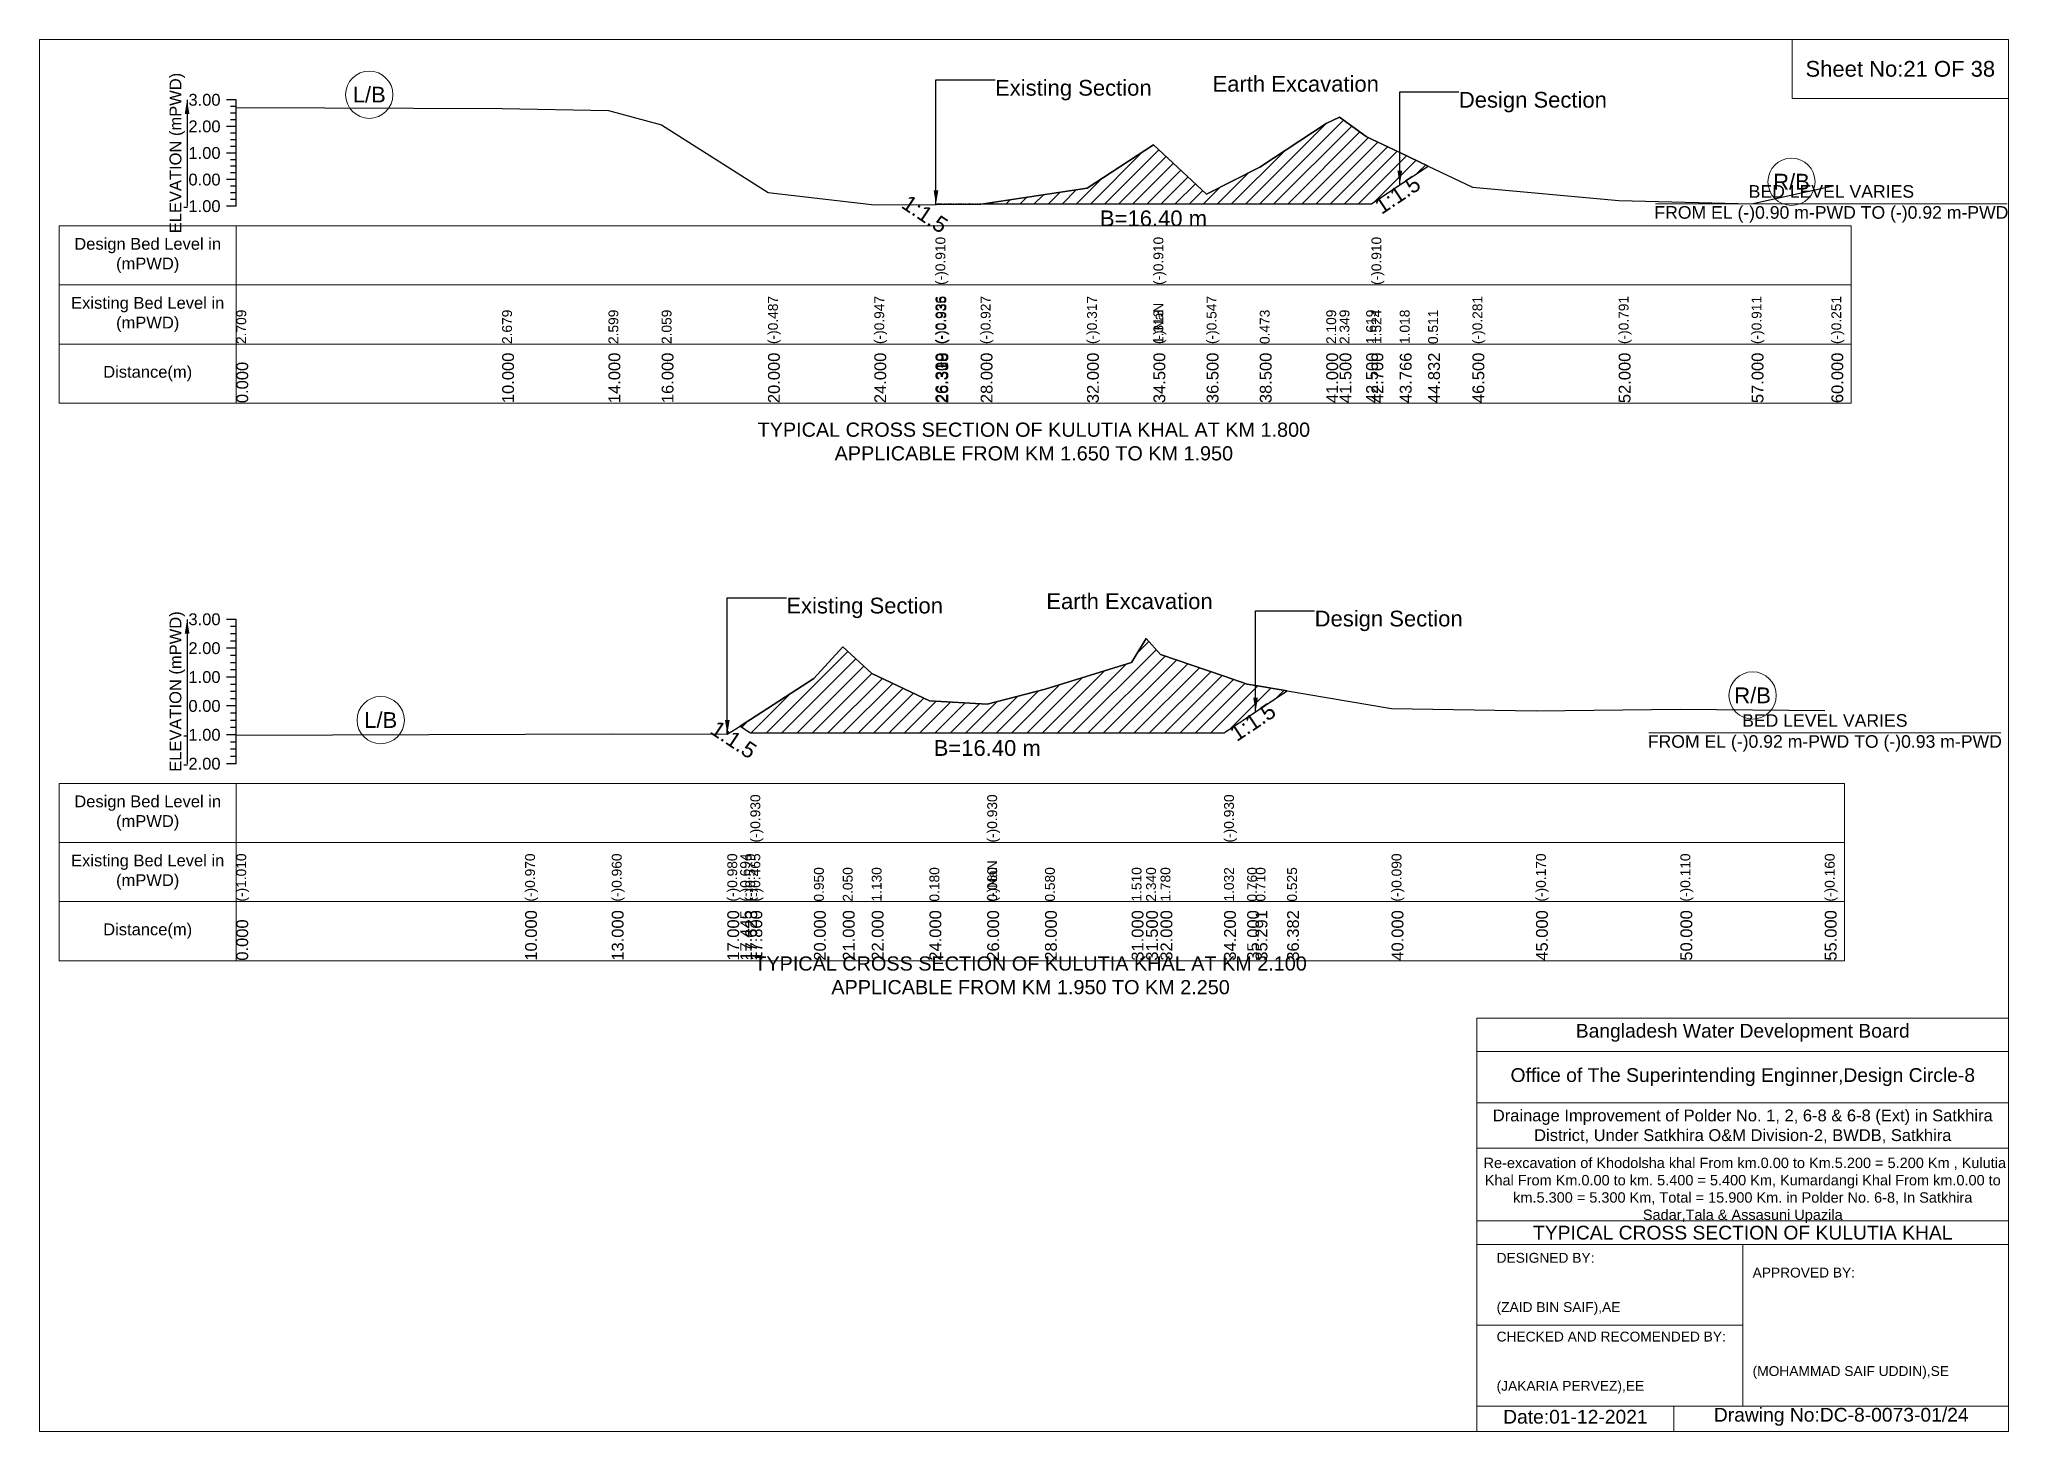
# Model space of a CAD drawing. Header units: inches. Extents: x 93000 to 476000, y -4242 to 0.
# Drawn here: x 300000 to 306000, y -4242 to 0 of the extents above; entities that cross this region are included whole.
import ezdxf

# ---------------------------------------------------------------- set-up
doc = ezdxf.new("R2010")
doc.units = ezdxf.units.IN
doc.header["$LTSCALE"] = 7
doc.header["$MEASUREMENT"] = 0
doc.linetypes.add('DASHED', pattern=[0.75, 0.5, -0.25])
for name, color, linetype, lineweight in [('Cross section Data Border', 7, 'Continuous', 9), ('Cross Section Labels', 7, 'Continuous', 9), ('Design_Bed_Level for Xsection', 7, 'DASHED', 25), ('Existing_Bed_Level for Xsection', 7, 'Continuous', 25), ('Long Section Labels', 7, 'Continuous', 9)]:
    doc.layers.add(name, color=color, linetype=linetype, lineweight=lineweight)
doc.styles.get("Standard").update_dxf_attribs({"font": 'arial.ttf'})
doc.dimstyles.get("Standard").update_dxf_attribs({"dimtxt": 0.18, "dimasz": 0.18, "dimexe": 0.18, "dimexo": 0.0625, "dimgap": 0.09, "dimtad": 0, "dimtih": 1, "dimtoh": 1, "dimdec": 4, "dimzin": 0, "dimdsep": 46, "dimtxsty": 'Standard', "dimcen": 0.09, "dimadec": 0, "dimazin": 0, "dimtfac": 1, "dimtdec": 4, "dimtofl": 0, "dimtmove": 0, "dimatfit": 3, "dimfxl": 1, "dimtolj": 1, "dimtzin": 0, "dimarcsym": 0})

msp = doc.modelspace()

# ---------------------------------------------------------------- texts
at = {"layer": 'Cross section Data Border', "attachment_point": 5}
for s, insert, char_height in [('Sheet No:21 OF 38', (305670, -90), 48), ('Bangladesh Water Development Board', (305190, -3027), 42), ('Office of The Superintending Enginner,Design Circle-8', (305190, -3162), 42)]:
    msp.add_mtext(s, dxfattribs=dict(at, insert=insert, char_height=char_height))
at = {"layer": 'Cross section Data Border'}
for s, insert, char_height, width, attachment_point in [('Design Bed Level in (mPWD)', (300330, -658.3), 36, 480, 5), ('Existing Bed Level in (mPWD)', (300330, -838.3), 36, 480, 5), ('Distance(m)', (300330, -1018.3), 36, 480, 5), ('Design Bed Level in (mPWD)', (300330, -2357.1), 36, 480, 5), ('Existing Bed Level in (mPWD)', (300330, -2537.1), 36, 480, 5), ('Distance(m)', (300330, -2717.1), 36, 480, 5), ('Drainage Improvement of Polder No. 1, 2, 6-8 & 6-8 (Ext) in Satkhira District, Under Satkhira O&M Division-2, BWDB, Satkhira', (305190, -3312), 36, 1680, 5), (' Re-excavation of Khodolsha khal From km.0.00 to Km.5.200 = 5.200 Km , Kulutia Khal From Km.0.00 to km. 5.400 = 5.400 Km, Kumardangi Khal From km.0.00 to km.5.300 = 5.300 Km, Total = 15.900 Km. in Polder No. 6-8, In Satkhira Sadar,Tala & Assasuni Upazila', (305190, -3507), 31.6143, 1620, 5), ('TYPICAL CROSS SECTION OF KULUTIA KHAL', (305190, -3636), 42, 1680, 5), ('DESIGNED BY:^J^J^J(ZAID BIN SAIF),AE', (304440, -3792), 30, 840, 4), ('APPROVED BY:^J^J^J^J^J^J(MOHAMMAD SAIF UDDIN),SE', (305220, -3912), 30, 840, 4), ('CHECKED AND RECOMENDED BY:^J^J^J(JAKARIA PERVEZ),EE', (304440, -4032), 30, 840, 4), ('Date:01-12-2021', (304680, -4197), 42, 840, 5), ('Drawing No:DC-8-0073-01/24', (305490, -4197), 42, 1320, 5)]:
    msp.add_mtext(s, dxfattribs=dict(at, insert=insert, char_height=char_height, width=width, attachment_point=attachment_point))
at = {"layer": 'Cross Section Labels'}
for s, insert, char_height, attachment_point in [('Earth Excavation', (303574.5, -111.4), 48, 1), ('L/B', (301005, -168.6), 48, 5), ('Existing Section', (302911.8, -123.5), 48, 1), ('Design Section', (304325, -160), 48, 1), ('R/B', (305338.5, -433.9), 48, 5), ('BED LEVEL VARIES ^JFROM EL (-)0.90 m-PWD TO (-)0.92 m-PWD', (305460, -501), 38.4, 5), ('B=16.40 m', (303394.5, -521.3), 48, 2), ('TYPICAL CROSS SECTION OF KULUTIA KHAL AT KM 1.800^JAPPLICABLE FROM KM 1.650 TO KM 1.950', (303030, -1225.5), 43.2, 5), ('Existing Section', (302276, -1701.1), 48, 1), ('Earth Excavation', (303068, -1687.9), 48, 1), ('Design Section', (303885.6, -1740.7), 48, 1), ('R/B', (305220, -1999), 48, 5), ('L/B', (301040, -2074.2), 48, 5), ('BED LEVEL VARIES ^JFROM EL (-)0.92 m-PWD TO (-)0.93 m-PWD', (305440, -2113), 38.4, 5), ('B=16.40 m', (302888, -2135), 48, 2), ('TYPICAL CROSS SECTION OF KULUTIA KHAL AT KM 2.100^JAPPLICABLE FROM KM 1.950 TO KM 2.250', (303020, -2852), 43.2, 5)]:
    msp.add_mtext(s, dxfattribs=dict(at, insert=insert, char_height=char_height, attachment_point=attachment_point))
at = {"layer": 'Cross Section Labels', "char_height": 48, "attachment_point": 2}
for insert, rotation in [((304124.8, -453.6), 33.69007), ((302711.6, -512.2), 326.30993), ((303683.6, -2059.9), 33.69007), ((302128.8, -2113.6), 326.30993)]:
    msp.add_mtext('1:1.5', dxfattribs=dict(at, insert=insert, rotation=rotation))
at = {"layer": 'Existing_Bed_Level for Xsection', "char_height": 36, "attachment_point": 5, "rotation": 90}
for insert in [(300420, -346.3), (300420, -1987.1)]:
    msp.add_mtext('ELEVATION (mPWD)', dxfattribs=dict(at, insert=insert))
at = {"layer": 'Existing_Bed_Level for Xsection', "char_height": 36, "attachment_point": 6}
for s, insert in [('3.00', (300552, -184.3)), ('2.00', (300552, -265.3)), ('1.00', (300552, -346.3)), ('0.00', (300552, -427.3)), ('-1.00', (300552, -508.3)), ('3.00', (300552, -1767.1)), ('2.00', (300552, -1855.1)), ('1.00', (300552, -1943.1)), ('0.00', (300552, -2031.1)), ('-1.00', (300552, -2119.1)), ('-2.00', (300552, -2207.1))]:
    msp.add_mtext(s, dxfattribs=dict(at, insert=insert))
at = {"layer": 'Long Section Labels', "attachment_point": 1, "rotation": 90}
for s, insert, char_height in [('(-)0.910', (302730.3, -748.3), 30), ('(-)0.910', (303394.5, -748.3), 30), ('(-)0.910', (304058.7, -748.3), 30), ('2.709', (300600, -928.3), 30), ('2.679', (301410, -928.3), 30), ('2.599', (301734, -928.3), 30), ('2.059', (301896, -928.3), 30), ('(-)0.487', (302220, -928.3), 30), ('(-)0.947', (302544, -928.3), 30), ('(-)0.936', (302730.3, -928.3), 30), ('(-)0.936', (302730.3, -928.3), 30), ('(-)0.936', (302730.3, -928.3), 30), ('(-)0.935', (302731.8, -928.3), 30), ('(-)0.935', (302733.4, -928.3), 30), ('(-)0.927', (302868, -928.3), 30), ('(-)0.317', (303192, -928.3), 30), ('(-)NaN', (303394.5, -928.3), 30), ('1.313', (303394.5, -928.3), 30), ('1.313', (303394.5, -928.3), 30), ('(-)0.547', (303556.5, -928.3), 30), ('0.473', (303718.5, -928.3), 30), ('2.109', (303921, -928.3), 30), ('2.349', (303961.5, -928.3), 30), ('1.619', (304042.5, -928.3), 30), ('1.524', (304058.7, -928.3), 30), ('1.524', (304058.7, -928.3), 30), ('1.524', (304058.7, -928.3), 30), ('1.018', (304145, -928.3), 30), ('0.511', (304231.4, -928.3), 30), ('(-)0.281', (304366.5, -928.3), 30), ('(-)0.791', (304812, -928.3), 30), ('(-)0.911', (305217, -928.3), 30), ('(-)0.251', (305460, -928.3), 30), ('10.000', (301410, -1108.3), 36), ('14.000', (301734, -1108.3), 36), ('16.000', (301896, -1108.3), 36), ('20.000', (302220, -1108.3), 36), ('24.000', (302544, -1108.3), 36), ('26.300', (302730.3, -1108.3), 36), ('26.300', (302730.3, -1108.3), 36), ('26.300', (302730.3, -1108.3), 36), ('26.319', (302731.8, -1108.3), 36), ('26.338', (302733.4, -1108.3), 36), ('28.000', (302868, -1108.3), 36), ('32.000', (303192, -1108.3), 36), ('34.500', (303394.5, -1108.3), 36), ('34.500', (303394.5, -1108.3), 36), ('34.500', (303394.5, -1108.3), 36), ('36.500', (303556.5, -1108.3), 36), ('38.500', (303718.5, -1108.3), 36), ('41.000', (303921, -1108.3), 36), ('41.500', (303961.5, -1108.3), 36), ('42.500', (304042.5, -1108.3), 36), ('42.700', (304058.7, -1108.3), 36), ('42.700', (304058.7, -1108.3), 36), ('42.700', (304058.7, -1108.3), 36), ('43.766', (304145, -1108.3), 36), ('44.832', (304231.4, -1108.3), 36), ('46.500', (304366.5, -1108.3), 36), ('52.000', (304812, -1108.3), 36), ('57.000', (305217, -1108.3), 36), ('60.000', (305460, -1108.3), 36), ('0.000', (300600, -1108.3), 36), ('(-)0.930', (302166.4, -2447.1), 30), ('(-)0.930', (302888, -2447.1), 30), ('(-)0.930', (303609.6, -2447.1), 30), ('(-)1.010', (300600, -2627.1), 30), ('(-)0.970', (301480, -2627.1), 30), ('(-)0.960', (301744, -2627.1), 30), ('(-)0.980', (302096, -2627.1), 30), ('(-)0.694', (302135.2, -2627.1), 30), ('(-)0.579', (302150.8, -2627.1), 30), ('(-)0.465', (302166.4, -2627.1), 30), ('(-)0.465', (302166.4, -2627.1), 30), ('(-)0.465', (302166.4, -2627.1), 30), ('(-)NaN', (302888, -2627.1), 30), ('(-)NaN', (302888, -2627.1), 30), ('(-)0.090', (304120, -2627.1), 30), ('(-)0.170', (304560, -2627.1), 30), ('(-)0.110', (305000, -2627.1), 30), ('(-)0.160', (305440, -2627.1), 30), ('0.950', (302360, -2627.1), 30), ('2.050', (302448, -2627.1), 30), ('1.130', (302536, -2627.1), 30), ('0.180', (302712, -2627.1), 30), ('0.060', (302888, -2627.1), 30), ('0.060', (302888, -2627.1), 30), ('0.580', (303064, -2627.1), 30), ('1.510', (303328, -2627.1), 30), ('2.340', (303372, -2627.1), 30), ('1.780', (303416, -2627.1), 30), ('1.032', (303609.6, -2627.1), 30), ('1.032', (303609.6, -2627.1), 30), ('0.760', (303680, -2627.1), 30), ('0.710', (303705.6, -2627.1), 30), ('0.525', (303801.7, -2627.1), 30), ('0.000', (300600, -2807.1), 36), ('10.000', (301480, -2807.1), 36), ('13.000', (301744, -2807.1), 36), ('17.000', (302096, -2807.1), 36), ('17.445', (302135.2, -2807.1), 36), ('17.623', (302150.8, -2807.1), 36), ('17.800', (302166.4, -2807.1), 36), ('17.800', (302166.4, -2807.1), 36), ('17.800', (302166.4, -2807.1), 36), ('20.000', (302360, -2807.1), 36), ('21.000', (302448, -2807.1), 36), ('22.000', (302536, -2807.1), 36), ('24.000', (302712, -2807.1), 36), ('26.000', (302888, -2807.1), 36), ('26.000', (302888, -2807.1), 36), ('26.000', (302888, -2807.1), 36), ('28.000', (303064, -2807.1), 36), ('31.000', (303328, -2807.1), 36), ('31.500', (303372, -2807.1), 36), ('32.000', (303416, -2807.1), 36), ('34.200', (303609.6, -2807.1), 36), ('34.200', (303609.6, -2807.1), 36), ('34.200', (303609.6, -2807.1), 36), ('35.000', (303680, -2807.1), 36), ('35.291', (303705.6, -2807.1), 36), ('36.382', (303801.7, -2807.1), 36), ('40.000', (304120, -2807.1), 36), ('45.000', (304560, -2807.1), 36), ('50.000', (305000, -2807.1), 36), ('55.000', (305440, -2807.1), 36)]:
    msp.add_mtext(s, dxfattribs=dict(at, insert=insert, char_height=char_height))

# ---------------------------------------------------------------- hatches: boundary and pattern name
at = {"layer": 'Existing_Bed_Level for Xsection'}
h = msp.add_hatch(dxfattribs=at)
h.set_pattern_fill('ANSI31', color=256, scale=243, style=0)
h.paths.add_polyline_path([(302877, -501), (303192, -501), (303394.5, -501), (303556.5, -501), (303718.5, -501), (303921, -501), (303961.5, -501), (304042.5, -501), (304058.7, -501), (304145, -443.4), (304231.4, -385.9), (304145, -344.9), (304058.7, -303.8), (304042.5, -296.2), (303961.5, -237), (303921, -256.5), (303718.5, -389), (303556.5, -471.6), (303394.5, -320.9), (303192, -453)])
h = msp.add_hatch(dxfattribs=at)
h.set_pattern_fill('ANSI31', color=256, scale=264, style=0)
h.paths.add_polyline_path([(302135.2, -2092.2), (302150.8, -2102.6), (302166.4, -2113), (302360, -2113), (302448, -2113), (302536, -2113), (302712, -2113), (302888, -2113), (303064, -2113), (303328, -2113), (303372, -2113), (303416, -2113), (303609.6, -2113), (303680, -2066), (303705.6, -2048.9), (303801.7, -1984.9), (303705.6, -1968.6), (303680, -1964.2), (303609.6, -1940.3), (303416, -1874.5), (303372, -1825.2), (303328, -1898.2), (303064, -1980.1), (302888, -2025.8), (302712, -2015.3), (302536, -1931.7), (302448, -1850.7), (302360, -1947.5), (302166.4, -2072.1), (302150.8, -2082.1)])

# ---------------------------------------------------------------- linework, layer by layer
at = {"layer": 'Cross section Data Border'}
for points in [[(300000, 0), (306000, 0), (306000, -4242), (300000, -4242)], [(305340, 0), (306000, 0), (306000, -180), (305340, -180)], [(300060, -568.3), (305520, -568.3), (305520, -1108.3), (300060, -1108.3)], [(300060, -2267.1), (305500, -2267.1), (305500, -2807.1), (300060, -2807.1)]]:
    msp.add_lwpolyline(points, close=True, dxfattribs=at)
for points in [[(300600, -568.3), (300600, -1108.3)], [(300060, -748.3), (305520, -748.3)], [(300060, -928.3), (305520, -928.3)], [(300600, -2267.1), (300600, -2807.1)], [(300060, -2447.1), (305500, -2447.1)], [(300060, -2627.1), (305500, -2627.1)], [(304380, -4242), (304380, -2982), (306000, -2982)], [(304380, -3084), (306000, -3084)], [(304380, -3240), (306000, -3240)], [(304380, -3378), (306000, -3378)], [(304380, -3600), (306000, -3600)], [(304380, -3672), (306000, -3672)], [(305190, -3672), (305190, -4164)], [(304380, -3918), (305190, -3918)], [(304380, -4164), (306000, -4164)], [(304980, -4164), (304980, -4242)]]:
    msp.add_lwpolyline(points, dxfattribs=at)
at = {"layer": 'Cross Section Labels'}
for points in [[(304924.2, -501), (305995.8, -501)], [(304904.2, -2113), (305975.8, -2113)]]:
    msp.add_lwpolyline(points, dxfattribs=at)
for centre in [(301005, -168.6), (305338.5, -433.9), (305220, -1999), (301040, -2074.2)]:
    msp.add_circle(centre, 72, dxfattribs=at)
at = {"layer": 'Design_Bed_Level for Xsection'}
for points in [[(302733.4, -503.1), (302731.8, -502), (302730.3, -501), (303394.5, -501), (304058.7, -501), (304145, -443.4), (304231.4, -385.9)], [(302135.2, -2092.2), (302150.8, -2102.6), (302166.4, -2113), (302888, -2113), (303609.6, -2113), (303705.6, -2048.9), (303801.7, -1984.9)]]:
    msp.add_lwpolyline(points, dxfattribs=at)
at = {"layer": 'Existing_Bed_Level for Xsection'}
for points in [[(300600, -184.3), (300570, -184.3)], [(300600, -204.5), (300582, -204.5)], [(300600, -224.8), (300582, -224.8)], [(300600, -508.3), (300600, -427.3), (300600, -346.3), (300600, -265.3), (300600, -184.3)], [(300600, -207.9), (301410, -210.3), (301734, -216.8), (301896, -260.5), (302220, -466.7), (302544, -504), (302730.3, -503.1), (302730.3, -503.1), (302731.8, -503.1), (302733.4, -503.1), (302868, -502.4), (303192, -453), (303394.5, -320.9), (303394.5, -320.9), (303556.5, -471.6), (303718.5, -389), (303921, -256.5), (303961.5, -237), (304042.5, -296.2), (304058.7, -303.8), (304058.7, -303.8), (304145, -344.9), (304231.4, -385.9), (304366.5, -450.1), (304812, -491.4), (305217, -501.1), (305460, -447.6)], [(300600, -265.3), (300570, -265.3)], [(300600, -245), (300582, -245)], [(300600, -285.5), (300582, -285.5)], [(300600, -346.3), (300570, -346.3)], [(300600, -305.8), (300582, -305.8)], [(300600, -326), (300582, -326)], [(300600, -366.5), (300582, -366.5)], [(300600, -386.8), (300582, -386.8)], [(300600, -407), (300582, -407)], [(300600, -427.3), (300570, -427.3)], [(300600, -447.5), (300582, -447.5)], [(300600, -467.8), (300582, -467.8)], [(300600, -508.3), (300570, -508.3)], [(300600, -488), (300582, -488)], [(300600, -1767.1), (300570, -1767.1)], [(300600, -1789.1), (300582, -1789.1)], [(300600, -2207.1), (300600, -2119.1), (300600, -2031.1), (300600, -1943.1), (300600, -1855.1), (300600, -1767.1)], [(300600, -1855.1), (300570, -1855.1)], [(300600, -1811.1), (300582, -1811.1)], [(300600, -1833.1), (300582, -1833.1)], [(300600, -2120), (301480, -2116.5), (301744, -2115.6), (302096, -2117.4), (302135.2, -2092.2), (302150.8, -2082.1), (302166.4, -2072.1), (302166.4, -2072.1), (302360, -1947.5), (302448, -1850.7), (302536, -1931.7), (302712, -2015.3), (302888, -2025.8), (302888, -2025.8), (303064, -1980.1), (303328, -1898.2), (303372, -1825.2), (303416, -1874.5), (303609.6, -1940.3), (303609.6, -1940.3), (303680, -1964.2), (303705.6, -1968.6), (303801.7, -1984.9), (304120, -2039), (304560, -2046.1), (305000, -2040.8), (305440, -2045.2)], [(300600, -1877.1), (300582, -1877.1)], [(300600, -1899.1), (300582, -1899.1)], [(300600, -1943.1), (300570, -1943.1)], [(300600, -1921.1), (300582, -1921.1)], [(300600, -1965.1), (300582, -1965.1)], [(300600, -2031.1), (300570, -2031.1)], [(300600, -1987.1), (300582, -1987.1)], [(300600, -2009.1), (300582, -2009.1)], [(300600, -2053.1), (300582, -2053.1)], [(300600, -2075.1), (300582, -2075.1)], [(300600, -2097.1), (300582, -2097.1)], [(300600, -2119.1), (300570, -2119.1)], [(300600, -2141.1), (300582, -2141.1)], [(300600, -2207.1), (300570, -2207.1)], [(300600, -2163.1), (300582, -2163.1)], [(300600, -2185.1), (300582, -2185.1)]]:
    msp.add_lwpolyline(points, dxfattribs=at)
for points in [[(302877, -501), (303192, -501), (303394.5, -501), (303394.5, -501), (303556.5, -501), (303718.5, -501), (303921, -501), (303961.5, -501), (304042.5, -501), (304058.7, -501), (304058.7, -501), (304145, -443.4), (304231.4, -385.9), (304231.4, -385.9), (304231.4, -385.9), (304145, -344.9), (304058.7, -303.8), (304058.7, -303.8), (304042.5, -296.2), (303961.5, -237), (303921, -256.5), (303718.5, -389), (303556.5, -471.6), (303394.5, -320.9), (303394.5, -320.9), (303192, -453)], [(302135.2, -2092.2), (302150.8, -2102.6), (302166.4, -2113), (302166.4, -2113), (302360, -2113), (302448, -2113), (302536, -2113), (302712, -2113), (302888, -2113), (302888, -2113), (303064, -2113), (303328, -2113), (303372, -2113), (303416, -2113), (303609.6, -2113), (303609.6, -2113), (303680, -2066), (303705.6, -2048.9), (303801.7, -1984.9), (303705.6, -1968.6), (303680, -1964.2), (303609.6, -1940.3), (303609.6, -1940.3), (303416, -1874.5), (303372, -1825.2), (303328, -1898.2), (303064, -1980.1), (302888, -2025.8), (302888, -2025.8), (302712, -2015.3), (302536, -1931.7), (302448, -1850.7), (302360, -1947.5), (302166.4, -2072.1), (302166.4, -2072.1), (302150.8, -2082.1)]]:
    msp.add_lwpolyline(points, close=True, dxfattribs=at)

msp.set_redraw_order([(e.dxf.handle, doc.entitydb.next_handle()) for e in msp.query("TEXT MTEXT ATTDEF DIMENSION ARC_DIMENSION")])  # texts and dimensions are drawn at this point

# ---------------------------------------------------------------- leaders
at = {"layer": 'Cross Section Labels', "annotation_type": 0, "has_hookline": 1, "hookline_direction": 0}
for points, text_width in [([(302731.8, -503.1), (302731.8, -123.5), (302911.7, -123.5)], 467.2), ([(304145, -443.4), (304145, -160), (304325, -160)], 441.2), ([(302096, -2117.4), (302096, -1701.1), (302275.9, -1701.1)], 467.2), ([(303705.6, -2048.9), (303705.6, -1740.7), (303885.5, -1740.7)], 441.2)]:
    msp.add_leader(points, dimstyle='Standard', override={"dimasz": 43.2}, dxfattribs=dict(at, text_width=text_width))
at = {"layer": 'Existing_Bed_Level for Xsection'}
for points in [[(300450, -184.3), (300450, -508.3)], [(300450, -1767.1), (300450, -2207.1)]]:
    msp.add_leader(points, dimstyle='Standard', override={"dimasz": 43.2}, dxfattribs=at)

doc.saveas('drawing.dxf')
